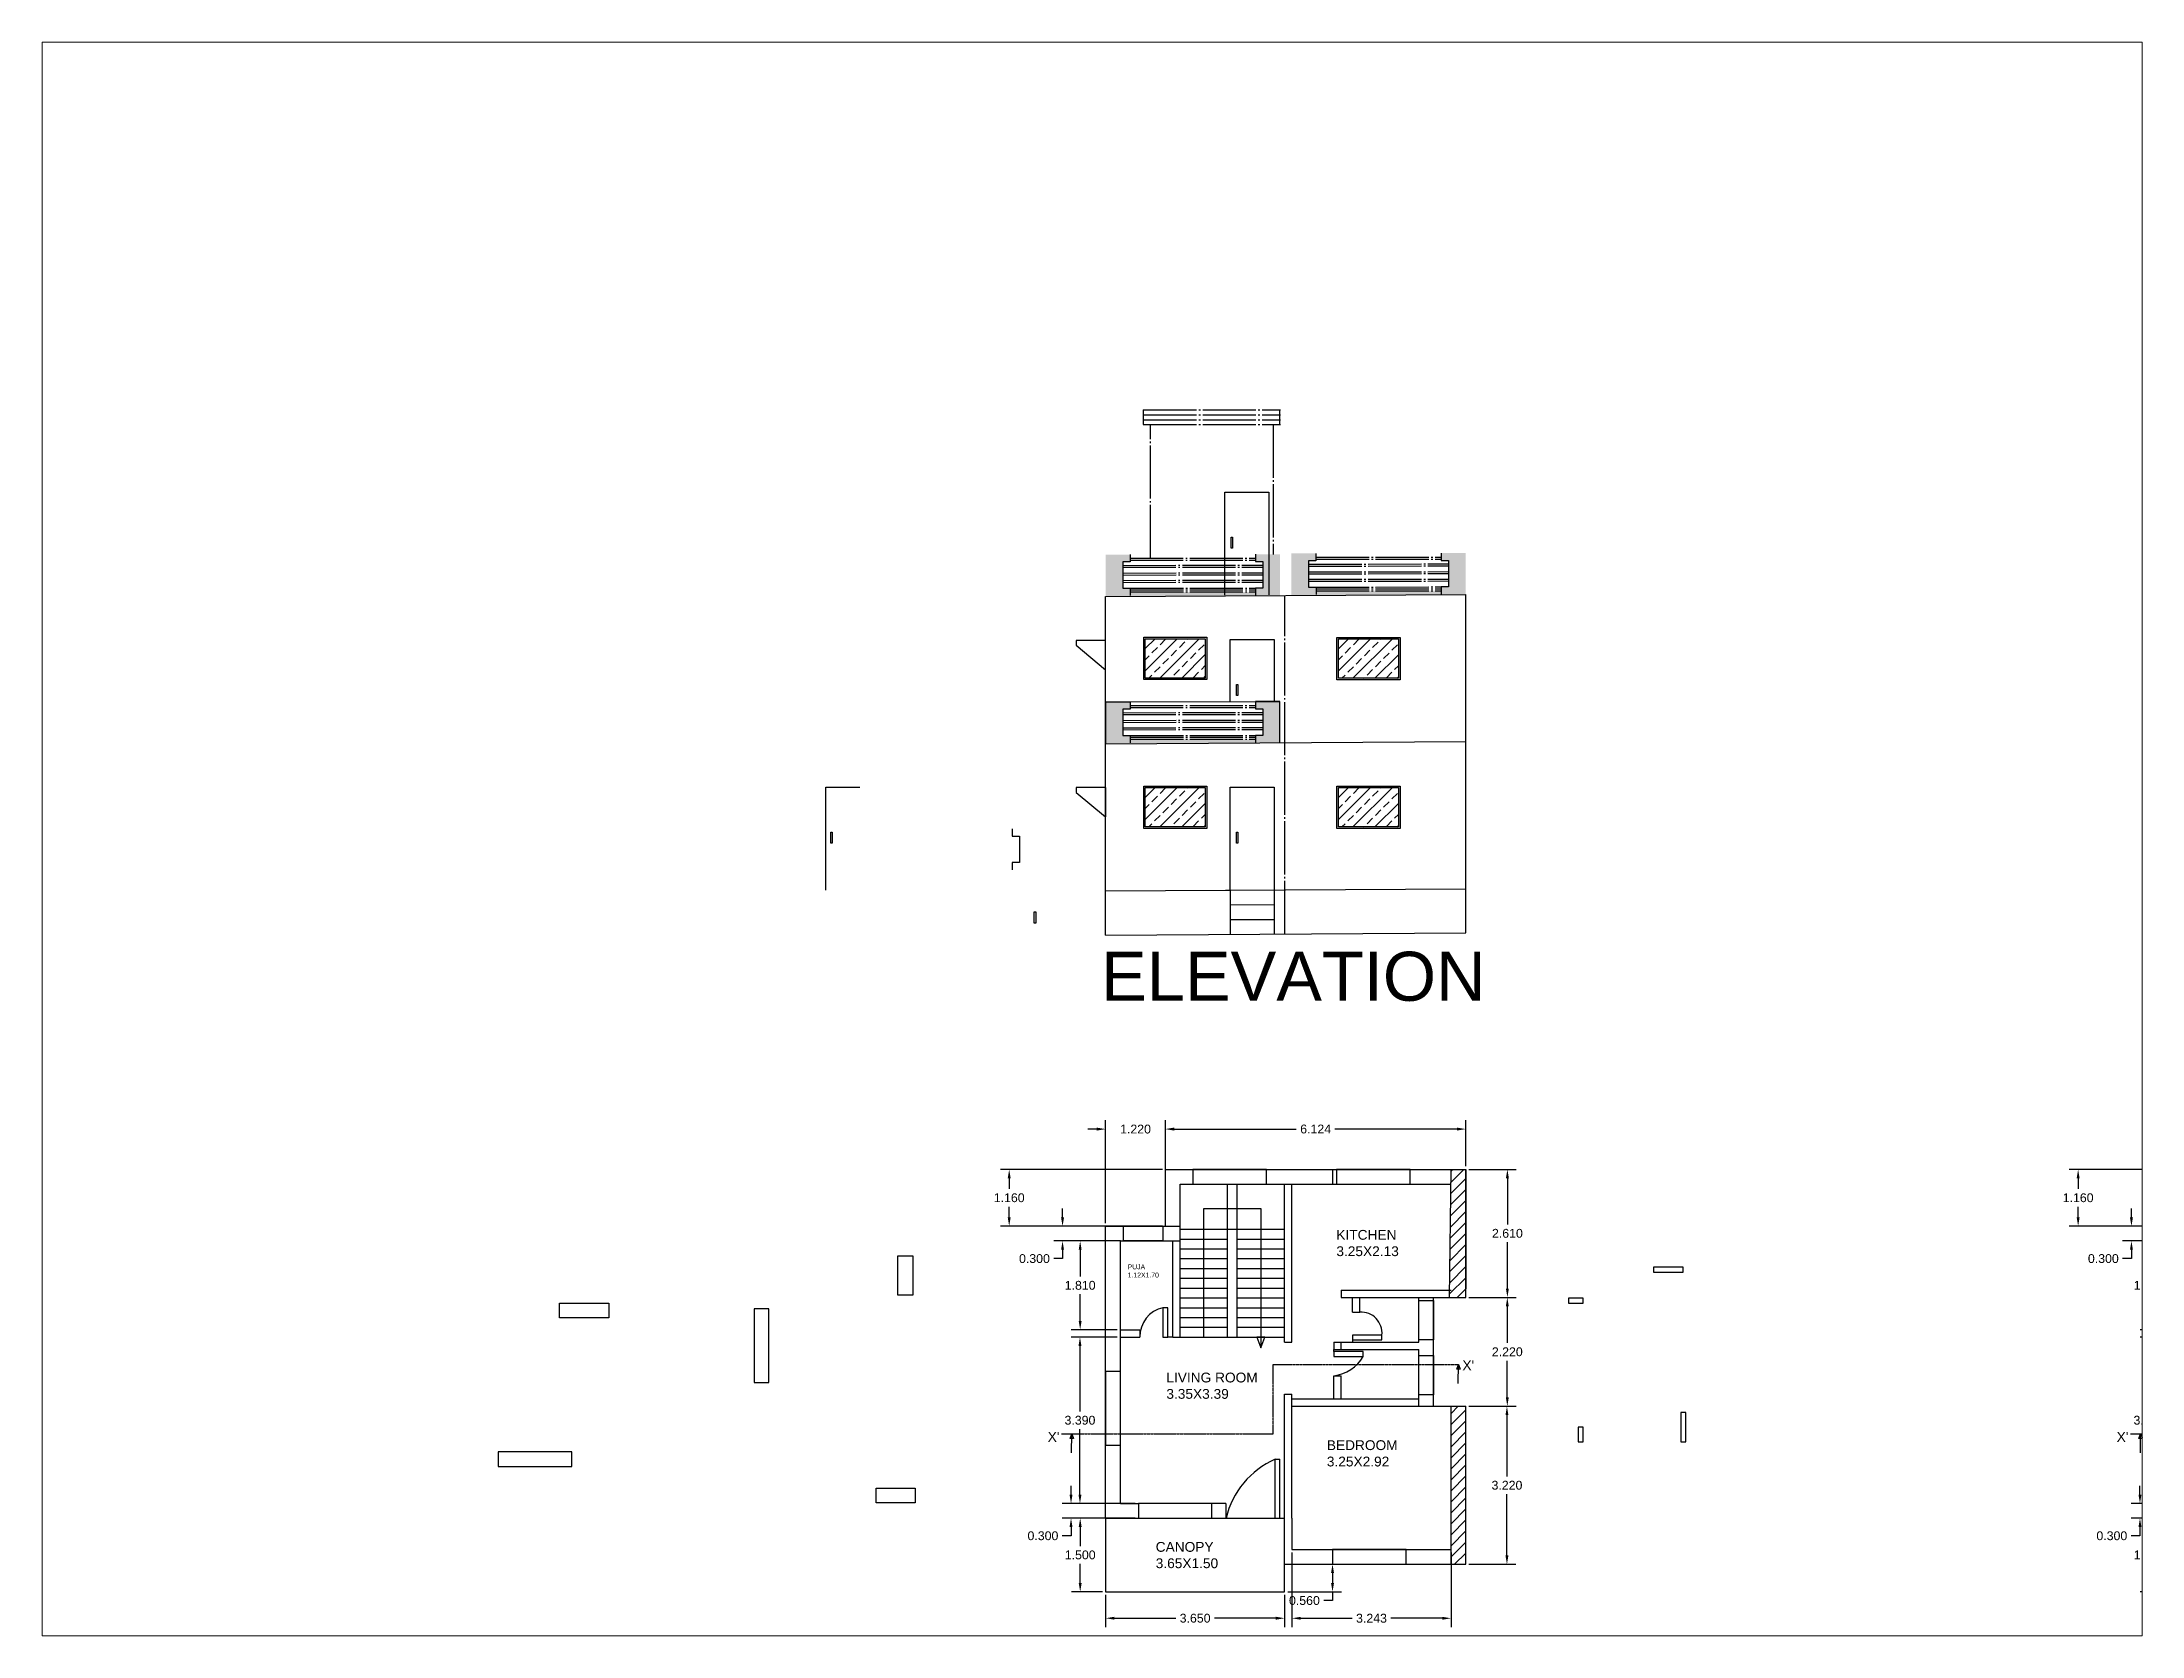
# Paper-space layout 'Layout2' of a CAD drawing. Header units: metres. Extents: x 26 to 231, y 20 to 176.
# The model-space entities are those that its viewports show. They can reach past a viewport. Long polylines and large blocks are cut down to what shows.
import ezdxf

# ---------------------------------------------------------------- set-up
doc = ezdxf.new("R2010")
doc.units = ezdxf.units.M
doc.linetypes.add('JIS_08_25', pattern=[28, 25, -1.125, 0.75, -1.125])
doc.styles.get("Standard").update_dxf_attribs({"font": 'arial.ttf'})
doc.dimstyles.get("Standard").update_dxf_attribs({"dimtxt": 0.18, "dimasz": 0.18, "dimexe": 0.18, "dimexo": 0.0625, "dimgap": 0.09, "dimtad": 0, "dimtih": 1, "dimtoh": 1, "dimdec": 3, "dimzin": 0, "dimdsep": 46, "dimtxsty": 'Standard', "dimcen": 0.09, "dimadec": 0, "dimazin": 0, "dimtfac": 1, "dimtdec": 3, "dimtofl": 0, "dimtmove": 0, "dimatfit": 3, "dimfxl": 1, "dimtolj": 1, "dimtzin": 0, "dimarcsym": 0})

psp = doc.layouts.new('Layout2')

msp = doc.modelspace()

# ---------------------------------------------------------------- texts
at = {"color": 7, "linetype": 'JIS_08_25', "true_color": 0xffffff, "attachment_point": 1}
for s, width, insert, char_height in [('ELEVATION', 4.812715, (2494.185, 797.5263), 1), ("X'", 0.201951, (2501.5529, 789.1954), 0.2), ("X'", 0.201951, (2493.0967, 787.7362), 0.2), ("X'", 0.201951, (2514.8933, 787.7362), 0.2)]:
    msp.add_mtext_dynamic_manual_height_columns(s, width=width, gutter_width=12.5, heights=[0], dxfattribs=dict(at, insert=insert, char_height=char_height))
at = {"color": 41, "true_color": 0xf4ee51, "attachment_point": 1}
for s, width, heights, insert, char_height in [('KITCHEN 3.25X2.13', 1.778809, [0.5411], (2498.982, 791.8557), 0.2), ('PUJA 1.12X1.70', 0.799651, [0], (2494.7267, 791.1531), 0.1), ('LIVING ROOM 3.35X3.39', 2.081736, [0], (2495.5154, 788.9475), 0.2), ('BEDROOM 3.25X2.92', 1.778809, [0], (2498.7879, 787.5688), 0.2), ('CANOPY\\P3.65X1.50', 1.778809, [0], (2495.2987, 785.4952), 0.2)]:
    msp.add_mtext_dynamic_manual_height_columns(s, width=width, gutter_width=12.5, heights=heights, dxfattribs=dict(at, insert=insert, char_height=char_height))

# ---------------------------------------------------------------- blocks, each defined once
blk = doc.blocks.new('*D1')
at = {"color": 0, "lineweight": -2, "transparency": 16777216}
for p, q in [((2494.277, 784.418), (2494.277, 783.761)), ((2497.927, 784.418), (2497.927, 783.761)), ((2494.457, 783.941), (2495.709, 783.941)), ((2497.747, 783.941), (2496.496, 783.941))]:
    blk.add_line(p, q, dxfattribs=at)
at = {"color": 0, "transparency": 16777216}
for points in [[(2494.457, 783.971), (2494.457, 783.911), (2494.277, 783.941)], [(2497.747, 783.971), (2497.747, 783.911), (2497.927, 783.941)]]:
    blk.add_solid(points, dxfattribs=at)
at = {"layer": 'Defpoints', "color": 0, "transparency": 16777216}
for p in [(2494.277, 784.481), (2497.927, 784.481), (2497.927, 783.941)]:
    blk.add_point(p, dxfattribs=at)
at = {"color": 0, "transparency": 16777216, "insert": (2496.102, 783.941), "char_height": 0.18, "attachment_point": 5}
blk.add_mtext('\\A1;3.650', dxfattribs=at)
blk = doc.blocks.new('*D2')
at = {"color": 0, "lineweight": -2, "transparency": 16777216}
for p, q in [((2494.215, 785.981), (2493.579, 785.981)), ((2493.759, 785.801), (2493.759, 785.413)), ((2493.759, 784.661), (2493.759, 785.049)), ((2494.215, 784.481), (2493.579, 784.481))]:
    blk.add_line(p, q, dxfattribs=at)
at = {"color": 0, "transparency": 16777216}
for points in [[(2493.729, 785.801), (2493.789, 785.801), (2493.759, 785.981)], [(2493.729, 784.661), (2493.789, 784.661), (2493.759, 784.481)]]:
    blk.add_solid(points, dxfattribs=at)
at = {"layer": 'Defpoints', "color": 0, "transparency": 16777216}
for p in [(2494.277, 785.981), (2493.759, 784.481), (2494.277, 784.481)]:
    blk.add_point(p, dxfattribs=at)
at = {"color": 0, "transparency": 16777216, "insert": (2493.759, 785.231), "char_height": 0.18, "attachment_point": 5}
blk.add_mtext('\\A1;1.500', dxfattribs=at)
blk = doc.blocks.new('*D3')
at = {"color": 0, "lineweight": -2, "transparency": 16777216}
for p, q in [((2494.515, 789.671), (2493.574, 789.671)), ((2493.754, 789.491), (2493.754, 788.158)), ((2493.754, 786.461), (2493.754, 787.794)), ((2494.515, 786.281), (2493.574, 786.281))]:
    blk.add_line(p, q, dxfattribs=at)
at = {"color": 0, "transparency": 16777216}
for points in [[(2493.724, 789.491), (2493.784, 789.491), (2493.754, 789.671)], [(2493.724, 786.461), (2493.784, 786.461), (2493.754, 786.281)]]:
    blk.add_solid(points, dxfattribs=at)
at = {"layer": 'Defpoints', "color": 0, "transparency": 16777216}
for p in [(2493.754, 789.671), (2494.577, 789.671), (2494.577, 786.281)]:
    blk.add_point(p, dxfattribs=at)
at = {"color": 0, "transparency": 16777216, "insert": (2493.754, 787.976), "char_height": 0.18, "attachment_point": 5}
blk.add_mtext('\\A1;3.390', dxfattribs=at)
blk = doc.blocks.new('*D4')
at = {"color": 0, "lineweight": -2, "transparency": 16777216}
for p, q in [((2493.572, 786.461), (2493.572, 786.641)), ((2494.883, 786.281), (2493.392, 786.281)), ((2494.883, 785.981), (2493.392, 785.981)), ((2493.572, 785.801), (2493.572, 785.621)), ((2493.572, 785.621), (2493.392, 785.621))]:
    blk.add_line(p, q, dxfattribs=at)
at = {"color": 0, "transparency": 16777216}
for points in [[(2493.542, 786.461), (2493.602, 786.461), (2493.572, 786.281)], [(2493.542, 785.801), (2493.602, 785.801), (2493.572, 785.981)]]:
    blk.add_solid(points, dxfattribs=at)
at = {"layer": 'Defpoints', "color": 0, "transparency": 16777216}
for p in [(2494.945, 786.281), (2493.572, 785.981), (2494.945, 785.981)]:
    blk.add_point(p, dxfattribs=at)
at = {"color": 0, "transparency": 16777216, "insert": (2492.999, 785.621), "char_height": 0.18, "attachment_point": 5}
blk.add_mtext('\\A1;0.300', dxfattribs=at)
blk = doc.blocks.new('*D5')
at = {"color": 0, "lineweight": -2, "transparency": 16777216}
for p, q in [((2493.399, 792.111), (2493.399, 792.291)), ((2494.579, 791.931), (2493.219, 791.931)), ((2494.579, 791.631), (2493.219, 791.631)), ((2493.399, 791.451), (2493.399, 791.271)), ((2493.399, 791.271), (2493.219, 791.271))]:
    blk.add_line(p, q, dxfattribs=at)
at = {"color": 0, "transparency": 16777216}
for points in [[(2493.369, 792.111), (2493.429, 792.111), (2493.399, 791.931)], [(2493.369, 791.451), (2493.429, 791.451), (2493.399, 791.631)]]:
    blk.add_solid(points, dxfattribs=at)
at = {"layer": 'Defpoints', "color": 0, "transparency": 16777216}
for p in [(2494.642, 791.931), (2493.399, 791.631), (2494.642, 791.631)]:
    blk.add_point(p, dxfattribs=at)
at = {"color": 0, "transparency": 16777216, "insert": (2492.826, 791.271), "char_height": 0.18, "attachment_point": 5}
blk.add_mtext('\\A1;0.300', dxfattribs=at)
blk = doc.blocks.new('*D6')
at = {"color": 0, "lineweight": -2, "transparency": 16777216}
for p, q in [((2494.515, 791.631), (2493.578, 791.631)), ((2493.758, 791.451), (2493.758, 790.908)), ((2493.758, 790.001), (2493.758, 790.544)), ((2494.515, 789.821), (2493.578, 789.821))]:
    blk.add_line(p, q, dxfattribs=at)
at = {"color": 0, "transparency": 16777216}
for points in [[(2493.728, 791.451), (2493.788, 791.451), (2493.758, 791.631)], [(2493.728, 790.001), (2493.788, 790.001), (2493.758, 789.821)]]:
    blk.add_solid(points, dxfattribs=at)
at = {"layer": 'Defpoints', "color": 0, "transparency": 16777216}
for p in [(2493.758, 791.631), (2494.577, 791.631), (2494.577, 789.821)]:
    blk.add_point(p, dxfattribs=at)
at = {"color": 0, "transparency": 16777216, "insert": (2493.758, 790.726), "char_height": 0.18, "attachment_point": 5}
blk.add_mtext('\\A1;1.810', dxfattribs=at)
blk = doc.blocks.new('*D7')
at = {"color": 0, "lineweight": -2, "transparency": 16777216}
for p, q in [((2494.097, 793.911), (2493.917, 793.911)), ((2494.277, 791.993), (2494.277, 794.091)), ((2495.497, 791.993), (2495.497, 794.091)), ((2495.677, 793.911), (2495.857, 793.911))]:
    blk.add_line(p, q, dxfattribs=at)
at = {"color": 0, "transparency": 16777216}
for points in [[(2494.097, 793.941), (2494.097, 793.881), (2494.277, 793.911)], [(2495.677, 793.941), (2495.677, 793.881), (2495.497, 793.911)]]:
    blk.add_solid(points, dxfattribs=at)
at = {"layer": 'Defpoints', "color": 0, "transparency": 16777216}
for p in [(2495.497, 793.911), (2494.277, 791.931), (2495.497, 791.931)]:
    blk.add_point(p, dxfattribs=at)
at = {"color": 0, "transparency": 16777216, "insert": (2494.887, 793.911), "char_height": 0.18, "attachment_point": 5}
blk.add_mtext('\\A1;1.220', dxfattribs=at)
blk = doc.blocks.new('*D8')
at = {"color": 0, "lineweight": -2, "transparency": 16777216}
for p, q in [((2495.435, 793.091), (2492.131, 793.091)), ((2492.311, 792.911), (2492.311, 792.693)), ((2492.311, 792.111), (2492.311, 792.329)), ((2495.435, 791.931), (2492.131, 791.931))]:
    blk.add_line(p, q, dxfattribs=at)
at = {"color": 0, "transparency": 16777216}
for points in [[(2492.281, 792.911), (2492.341, 792.911), (2492.311, 793.091)], [(2492.281, 792.111), (2492.341, 792.111), (2492.311, 791.931)]]:
    blk.add_solid(points, dxfattribs=at)
at = {"layer": 'Defpoints', "color": 0, "transparency": 16777216}
for p in [(2495.497, 793.091), (2492.311, 791.931), (2495.497, 791.931)]:
    blk.add_point(p, dxfattribs=at)
at = {"color": 0, "transparency": 16777216, "insert": (2492.311, 792.511), "char_height": 0.18, "attachment_point": 5}
blk.add_mtext('\\A1;1.160', dxfattribs=at)
blk = doc.blocks.new('*D9')
at = {"color": 0, "lineweight": -2, "transparency": 16777216}
for p, q in [((2495.497, 793.153), (2495.497, 794.092)), ((2495.677, 793.912), (2498.166, 793.912)), ((2501.442, 793.912), (2498.953, 793.912)), ((2501.622, 793.153), (2501.622, 794.092))]:
    blk.add_line(p, q, dxfattribs=at)
at = {"color": 0, "transparency": 16777216}
for points in [[(2495.677, 793.942), (2495.677, 793.882), (2495.497, 793.912)], [(2501.442, 793.942), (2501.442, 793.882), (2501.622, 793.912)]]:
    blk.add_solid(points, dxfattribs=at)
at = {"layer": 'Defpoints', "color": 0, "transparency": 16777216}
for p in [(2501.622, 793.912), (2495.497, 793.091), (2501.622, 793.091)]:
    blk.add_point(p, dxfattribs=at)
at = {"color": 0, "transparency": 16777216, "insert": (2498.56, 793.912), "char_height": 0.18, "attachment_point": 5}
blk.add_mtext('\\A1;6.124', dxfattribs=at)
blk = doc.blocks.new('*D10')
at = {"color": 0, "lineweight": -2, "transparency": 16777216}
for p, q in [((2501.684, 793.091), (2502.65, 793.091)), ((2502.47, 792.911), (2502.47, 791.968)), ((2502.47, 790.661), (2502.47, 791.604)), ((2501.684, 790.481), (2502.65, 790.481))]:
    blk.add_line(p, q, dxfattribs=at)
at = {"color": 0, "transparency": 16777216}
for points in [[(2502.44, 792.911), (2502.5, 792.911), (2502.47, 793.091)], [(2502.44, 790.661), (2502.5, 790.661), (2502.47, 790.481)]]:
    blk.add_solid(points, dxfattribs=at)
at = {"layer": 'Defpoints', "color": 0, "transparency": 16777216}
for p in [(2501.622, 793.091), (2501.622, 790.481), (2502.47, 790.481)]:
    blk.add_point(p, dxfattribs=at)
at = {"color": 0, "transparency": 16777216, "insert": (2502.47, 791.786), "char_height": 0.18, "attachment_point": 5}
blk.add_mtext('\\A1;2.610', dxfattribs=at)
blk = doc.blocks.new('*D11')
at = {"color": 0, "lineweight": -2, "transparency": 16777216}
for p, q in [((2501.684, 790.481), (2502.648, 790.481)), ((2502.468, 790.301), (2502.468, 789.553)), ((2502.468, 788.441), (2502.468, 789.189)), ((2501.684, 788.261), (2502.648, 788.261))]:
    blk.add_line(p, q, dxfattribs=at)
at = {"color": 0, "transparency": 16777216}
for points in [[(2502.438, 790.301), (2502.498, 790.301), (2502.468, 790.481)], [(2502.438, 788.441), (2502.498, 788.441), (2502.468, 788.261)]]:
    blk.add_solid(points, dxfattribs=at)
at = {"layer": 'Defpoints', "color": 0, "transparency": 16777216}
for p in [(2501.622, 790.481), (2501.622, 788.261), (2502.468, 788.261)]:
    blk.add_point(p, dxfattribs=at)
at = {"color": 0, "transparency": 16777216, "insert": (2502.468, 789.371), "char_height": 0.18, "attachment_point": 5}
blk.add_mtext('\\A1;2.220', dxfattribs=at)
blk = doc.blocks.new('*D12')
at = {"color": 0, "lineweight": -2, "transparency": 16777216}
for p, q in [((2501.684, 788.261), (2502.641, 788.261)), ((2502.461, 788.081), (2502.461, 786.833)), ((2502.461, 785.221), (2502.461, 786.469)), ((2501.684, 785.041), (2502.641, 785.041))]:
    blk.add_line(p, q, dxfattribs=at)
at = {"color": 0, "transparency": 16777216}
for points in [[(2502.431, 788.081), (2502.491, 788.081), (2502.461, 788.261)], [(2502.431, 785.221), (2502.491, 785.221), (2502.461, 785.041)]]:
    blk.add_solid(points, dxfattribs=at)
at = {"layer": 'Defpoints', "color": 0, "transparency": 16777216}
for p in [(2501.622, 788.261), (2501.622, 785.041), (2502.461, 785.041)]:
    blk.add_point(p, dxfattribs=at)
at = {"color": 0, "transparency": 16777216, "insert": (2502.461, 786.651), "char_height": 0.18, "attachment_point": 5}
blk.add_mtext('\\A1;3.220', dxfattribs=at)
blk = doc.blocks.new('*D13')
at = {"color": 0, "lineweight": -2, "transparency": 16777216}
for p, q in [((2498.077, 785.278), (2498.077, 783.76)), ((2501.32, 785.278), (2501.32, 783.76)), ((2498.257, 783.94), (2499.305, 783.94)), ((2501.14, 783.94), (2500.092, 783.94))]:
    blk.add_line(p, q, dxfattribs=at)
at = {"color": 0, "transparency": 16777216}
for points in [[(2498.257, 783.97), (2498.257, 783.91), (2498.077, 783.94)], [(2501.14, 783.97), (2501.14, 783.91), (2501.32, 783.94)]]:
    blk.add_solid(points, dxfattribs=at)
at = {"layer": 'Defpoints', "color": 0, "transparency": 16777216}
for p in [(2498.077, 785.341), (2501.32, 785.341), (2498.077, 783.94)]:
    blk.add_point(p, dxfattribs=at)
at = {"color": 0, "transparency": 16777216, "insert": (2499.699, 783.94), "char_height": 0.18, "attachment_point": 5}
blk.add_mtext('\\A1;3.243', dxfattribs=at)
blk = doc.blocks.new('*D14')
at = {"color": 0, "lineweight": -2, "transparency": 16777216}
for p, q in [((2497.99, 785.041), (2499.084, 785.041)), ((2498.904, 784.861), (2498.904, 784.661)), ((2497.99, 784.481), (2499.084, 784.481)), ((2498.904, 784.301), (2498.724, 784.301)), ((2498.904, 784.481), (2498.904, 784.301))]:
    blk.add_line(p, q, dxfattribs=at)
at = {"color": 0, "transparency": 16777216}
for points in [[(2498.874, 784.861), (2498.934, 784.861), (2498.904, 785.041)], [(2498.874, 784.661), (2498.934, 784.661), (2498.904, 784.481)]]:
    blk.add_solid(points, dxfattribs=at)
at = {"layer": 'Defpoints', "color": 0, "transparency": 16777216}
for p in [(2497.927, 785.041), (2497.927, 784.481), (2498.904, 784.481)]:
    blk.add_point(p, dxfattribs=at)
at = {"color": 0, "transparency": 16777216, "insert": (2498.331, 784.301), "char_height": 0.18, "attachment_point": 5}
blk.add_mtext('\\A1;0.560', dxfattribs=at)
blk = doc.blocks.new('*D18')
at = {"color": 0, "lineweight": -2, "transparency": 16777216}
for p, q in [((2516.011, 785.981), (2515.376, 785.981)), ((2515.556, 785.801), (2515.556, 785.413)), ((2515.556, 784.661), (2515.556, 785.049)), ((2516.011, 784.481), (2515.376, 784.481))]:
    blk.add_line(p, q, dxfattribs=at)
at = {"color": 0, "transparency": 16777216}
for points in [[(2515.526, 785.801), (2515.586, 785.801), (2515.556, 785.981)], [(2515.526, 784.661), (2515.586, 784.661), (2515.556, 784.481)]]:
    blk.add_solid(points, dxfattribs=at)
at = {"layer": 'Defpoints', "color": 0, "transparency": 16777216}
for p in [(2516.074, 785.981), (2515.556, 784.481), (2516.074, 784.481)]:
    blk.add_point(p, dxfattribs=at)
at = {"color": 0, "transparency": 16777216, "insert": (2515.556, 785.231), "char_height": 0.18, "attachment_point": 5}
blk.add_mtext('\\A1;1.500', dxfattribs=at)
blk = doc.blocks.new('*D19')
at = {"color": 0, "lineweight": -2, "transparency": 16777216}
for p, q in [((2516.311, 789.671), (2515.371, 789.671)), ((2515.551, 789.491), (2515.551, 788.158)), ((2515.551, 786.461), (2515.551, 787.794)), ((2516.311, 786.281), (2515.371, 786.281))]:
    blk.add_line(p, q, dxfattribs=at)
at = {"color": 0, "transparency": 16777216}
for points in [[(2515.521, 789.491), (2515.581, 789.491), (2515.551, 789.671)], [(2515.521, 786.461), (2515.581, 786.461), (2515.551, 786.281)]]:
    blk.add_solid(points, dxfattribs=at)
at = {"layer": 'Defpoints', "color": 0, "transparency": 16777216}
for p in [(2515.551, 789.671), (2516.374, 789.671), (2516.374, 786.281)]:
    blk.add_point(p, dxfattribs=at)
at = {"color": 0, "transparency": 16777216, "insert": (2515.551, 787.976), "char_height": 0.18, "attachment_point": 5}
blk.add_mtext('\\A1;3.390', dxfattribs=at)
blk = doc.blocks.new('*D20')
at = {"color": 0, "lineweight": -2, "transparency": 16777216}
for p, q in [((2515.369, 786.461), (2515.369, 786.641)), ((2516.679, 786.281), (2515.189, 786.281)), ((2516.679, 785.981), (2515.189, 785.981)), ((2515.369, 785.801), (2515.369, 785.621)), ((2515.369, 785.621), (2515.189, 785.621))]:
    blk.add_line(p, q, dxfattribs=at)
at = {"color": 0, "transparency": 16777216}
for points in [[(2515.339, 786.461), (2515.399, 786.461), (2515.369, 786.281)], [(2515.339, 785.801), (2515.399, 785.801), (2515.369, 785.981)]]:
    blk.add_solid(points, dxfattribs=at)
at = {"layer": 'Defpoints', "color": 0, "transparency": 16777216}
for p in [(2516.742, 786.281), (2515.369, 785.981), (2516.742, 785.981)]:
    blk.add_point(p, dxfattribs=at)
at = {"color": 0, "transparency": 16777216, "insert": (2514.795, 785.621), "char_height": 0.18, "attachment_point": 5}
blk.add_mtext('\\A1;0.300', dxfattribs=at)
blk = doc.blocks.new('*D21')
at = {"color": 0, "lineweight": -2, "transparency": 16777216}
for p, q in [((2515.195, 792.111), (2515.195, 792.291)), ((2516.376, 791.931), (2515.015, 791.931)), ((2516.376, 791.631), (2515.015, 791.631)), ((2515.195, 791.451), (2515.195, 791.271)), ((2515.195, 791.271), (2515.015, 791.271))]:
    blk.add_line(p, q, dxfattribs=at)
at = {"color": 0, "transparency": 16777216}
for points in [[(2515.165, 792.111), (2515.225, 792.111), (2515.195, 791.931)], [(2515.165, 791.451), (2515.225, 791.451), (2515.195, 791.631)]]:
    blk.add_solid(points, dxfattribs=at)
at = {"layer": 'Defpoints', "color": 0, "transparency": 16777216}
for p in [(2516.438, 791.931), (2515.195, 791.631), (2516.438, 791.631)]:
    blk.add_point(p, dxfattribs=at)
at = {"color": 0, "transparency": 16777216, "insert": (2514.622, 791.271), "char_height": 0.18, "attachment_point": 5}
blk.add_mtext('\\A1;0.300', dxfattribs=at)
blk = doc.blocks.new('*D22')
at = {"color": 0, "lineweight": -2, "transparency": 16777216}
for p, q in [((2516.311, 791.631), (2515.375, 791.631)), ((2515.555, 791.451), (2515.555, 790.908)), ((2515.555, 790.001), (2515.555, 790.544)), ((2516.311, 789.821), (2515.375, 789.821))]:
    blk.add_line(p, q, dxfattribs=at)
at = {"color": 0, "transparency": 16777216}
for points in [[(2515.525, 791.451), (2515.585, 791.451), (2515.555, 791.631)], [(2515.525, 790.001), (2515.585, 790.001), (2515.555, 789.821)]]:
    blk.add_solid(points, dxfattribs=at)
at = {"layer": 'Defpoints', "color": 0, "transparency": 16777216}
for p in [(2515.555, 791.631), (2516.374, 791.631), (2516.374, 789.821)]:
    blk.add_point(p, dxfattribs=at)
at = {"color": 0, "transparency": 16777216, "insert": (2515.555, 790.726), "char_height": 0.18, "attachment_point": 5}
blk.add_mtext('\\A1;1.810', dxfattribs=at)
blk = doc.blocks.new('*D24')
at = {"color": 0, "lineweight": -2, "transparency": 16777216}
for p, q in [((2517.231, 793.091), (2513.928, 793.091)), ((2514.108, 792.911), (2514.108, 792.693)), ((2514.108, 792.111), (2514.108, 792.329)), ((2517.231, 791.931), (2513.928, 791.931))]:
    blk.add_line(p, q, dxfattribs=at)
at = {"color": 0, "transparency": 16777216}
for points in [[(2514.078, 792.911), (2514.138, 792.911), (2514.108, 793.091)], [(2514.078, 792.111), (2514.138, 792.111), (2514.108, 791.931)]]:
    blk.add_solid(points, dxfattribs=at)
at = {"layer": 'Defpoints', "color": 0, "transparency": 16777216}
for p in [(2517.294, 793.091), (2514.108, 791.931), (2517.294, 791.931)]:
    blk.add_point(p, dxfattribs=at)
at = {"color": 0, "transparency": 16777216, "insert": (2514.108, 792.511), "char_height": 0.18, "attachment_point": 5}
blk.add_mtext('\\A1;1.160', dxfattribs=at)
blk = doc.blocks.new('*D31')
at = {"color": 0, "lineweight": -2, "transparency": 16777216}
for p, q in [((2516.3, 808.752), (2516.3, 808.932)), ((2516.56, 808.572), (2516.12, 808.572)), ((2516.56, 808.272), (2516.12, 808.272)), ((2516.3, 808.092), (2516.3, 807.912)), ((2516.3, 807.912), (2516.12, 807.912))]:
    blk.add_line(p, q, dxfattribs=at)
at = {"color": 0, "transparency": 16777216}
for points in [[(2516.27, 808.752), (2516.33, 808.752), (2516.3, 808.572)], [(2516.27, 808.092), (2516.33, 808.092), (2516.3, 808.272)]]:
    blk.add_solid(points, dxfattribs=at)
at = {"layer": 'Defpoints', "color": 0, "transparency": 16777216}
for p in [(2516.623, 808.572), (2516.3, 808.272), (2516.623, 808.272)]:
    blk.add_point(p, dxfattribs=at)
at = {"color": 0, "transparency": 16777216, "insert": (2515.727, 807.912), "char_height": 0.18, "attachment_point": 5}
blk.add_mtext('\\A1;0.300', dxfattribs=at)

# ---------------------------------------------------------------- dimensions: what is measured, and where the dimension line sits
for base, p1, p2, picture, middle in [((2516.3004, 808.2721), (2516.6228, 808.5721), (2516.6228, 808.2721), '*D31', (2515.727, 807.9121)), ((2498.9041, 784.4809), (2497.9274, 785.0409), (2497.9274, 784.4809), '*D14', (2498.3307, 784.3009))]:
    dim = msp.add_linear_dim(base=base, p1=p1, p2=p2, angle=90, dimstyle='Standard')
    dim.commit()
    dim.dimension.update_dxf_attribs({"geometry": picture, "text_midpoint": middle})
at = {"color": 152, "true_color": 0x2776bb}
for base, p1, p2, picture, middle in [((2495.4974, 793.911), (2494.2774, 791.9309), (2495.4974, 791.9309), '*D7', (2494.8874, 793.911)), ((2501.6217, 793.9122), (2495.4974, 793.0909), (2501.6217, 793.0909), '*D9', (2498.5595, 793.9122)), ((2498.0774, 783.9403), (2501.32, 785.3409), (2498.0774, 785.3409), '*D13', (2499.6987, 783.9403)), ((2497.9274, 783.9409), (2494.2774, 784.4809), (2497.9274, 784.4809), '*D1', (2496.1024, 783.9409))]:
    dim = msp.add_linear_dim(base=base, p1=p1, p2=p2, dimstyle='Standard', dxfattribs=at)
    dim.commit()
    dim.dimension.update_dxf_attribs({"geometry": picture, "text_midpoint": middle})
at = {"color": 240, "true_color": 0xed1f24}
for base, p1, p2, picture, middle in [((2492.3114, 791.9309), (2495.4974, 793.0909), (2495.4974, 791.9309), '*D8', (2492.3114, 792.5109)), ((2502.4704, 790.4809), (2501.6217, 793.0909), (2501.6217, 790.4809), '*D10', (2502.4704, 791.7859)), ((2514.108, 791.9309), (2517.294, 793.0909), (2517.294, 791.9309), '*D24', (2514.108, 792.5109)), ((2493.3989, 791.6309), (2494.6416, 791.9309), (2494.6416, 791.6309), '*D5', (2492.8255, 791.2709)), ((2515.1955, 791.6309), (2516.4381, 791.9309), (2516.4381, 791.6309), '*D21', (2514.6221, 791.2709)), ((2493.7584, 791.6309), (2494.5774, 789.8209), (2494.5774, 791.6309), '*D6', (2493.7584, 790.7259)), ((2515.5549, 791.6309), (2516.374, 789.8209), (2516.374, 791.6309), '*D22', (2515.5549, 790.7259)), ((2502.4675, 788.2609), (2501.6217, 790.4809), (2501.6217, 788.2609), '*D11', (2502.4675, 789.3709)), ((2493.7542, 789.6709), (2494.5774, 786.2809), (2494.5774, 789.6709), '*D3', (2493.7542, 787.9759)), ((2515.5508, 789.6709), (2516.374, 786.2809), (2516.374, 789.6709), '*D19', (2515.5508, 787.9759)), ((2502.4614, 785.0409), (2501.6217, 788.2609), (2501.6217, 785.0409), '*D12', (2502.4614, 786.6509)), ((2493.5723, 785.9809), (2494.9453, 786.2809), (2494.9453, 785.9809), '*D4', (2492.9989, 785.6209)), ((2515.3688, 785.9809), (2516.7419, 786.2809), (2516.7419, 785.9809), '*D20', (2514.7954, 785.6209)), ((2493.7591, 784.4809), (2494.2774, 785.9809), (2494.2774, 784.4809), '*D2', (2493.7591, 785.2309)), ((2515.5556, 784.4809), (2516.074, 785.9809), (2516.074, 784.4809), '*D18', (2515.5556, 785.2309))]:
    dim = msp.add_linear_dim(base=base, p1=p1, p2=p2, angle=90, dimstyle='Standard', dxfattribs=at)
    dim.commit()
    dim.dimension.update_dxf_attribs({"geometry": picture, "text_midpoint": middle})

# ---------------------------------------------------------------- hatches: boundary and pattern name
at = {"linetype": 'JIS_08_25'}
h = msp.add_hatch(color=256, dxfattribs=at)
h.dxf.hatch_style = 1
h.paths.add_polyline_path([(2494.6274, 805.4734), (2494.7774, 805.4734), (2494.7774, 805.6234), (2494.2774, 805.6234), (2494.2774, 804.7701), (2497.333, 804.7879), (2497.333, 804.8622), (2494.7785, 804.8622), (2494.7785, 804.9372), (2494.6285, 804.9372)])
h = msp.add_hatch(color=256, dxfattribs=at)
h.dxf.hatch_style = 1
h.paths.add_polyline_path([(2497.483, 804.9391), (2497.333, 804.9391), (2497.333, 804.7879), (2497.833, 804.7908), (2497.833, 805.6291), (2497.333, 805.6283), (2497.333, 805.4791), (2497.483, 805.4791)])
h = msp.add_hatch(color=256, dxfattribs=at)
h.dxf.hatch_style = 1
h.paths.add_polyline_path([(2498.4161, 805.4966), (2498.5661, 805.4966), (2498.5661, 805.6466), (2498.0661, 805.6466), (2498.0661, 804.7933), (2501.1217, 804.8111), (2501.1217, 804.8853), (2498.5672, 804.8853), (2498.5672, 804.9603), (2498.4172, 804.9603)])
h = msp.add_hatch(color=256, dxfattribs=at)
h.dxf.hatch_style = 1
h.paths.add_polyline_path([(2501.2717, 804.9623), (2501.1217, 804.9623), (2501.1217, 804.8111), (2501.6217, 804.814), (2501.6217, 805.6523), (2501.1217, 805.6515), (2501.1217, 805.5023), (2501.2717, 805.5023)])
h = msp.add_hatch(color=256, dxfattribs=at)
h.dxf.hatch_style = 1
h.paths.add_polyline_path([(2494.6274, 802.4702), (2494.7774, 802.4702), (2494.7774, 802.6202), (2494.2774, 802.6202), (2494.2774, 801.7668), (2497.333, 801.7846), (2497.333, 801.8589), (2494.7785, 801.8589), (2494.7785, 801.9339), (2494.6285, 801.9339)])
h = msp.add_hatch(color=256, dxfattribs=at)
h.dxf.hatch_style = 1
h.paths.add_polyline_path([(2497.483, 801.9358), (2497.333, 801.9358), (2497.333, 801.7846), (2497.833, 801.7876), (2497.833, 802.6258), (2497.333, 802.625), (2497.333, 802.4758), (2497.483, 802.4758)])
h = msp.add_hatch()
h.set_pattern_fill('ANSI31', color=256, scale=0.05)
h.paths.add_polyline_path([(2501.6217, 793.0909), (2501.32, 793.0909), (2501.2917, 790.4809), (2501.6217, 790.4809)])
h = msp.add_hatch()
h.set_pattern_fill('ANSI31', color=256, scale=0.05)
h.paths.add_polyline_path([(2501.6217, 788.2609), (2501.32, 788.2609), (2501.32, 785.0409), (2501.6217, 785.0409)])

# ---------------------------------------------------------------- linework, layer by layer
at = {"color": 7, "linetype": 'JIS_08_25', "true_color": 0xffffff}
for p, q in [((2495.0428, 808.5721), (2497.8428, 808.5721)), ((2495.0428, 808.5721), (2495.0428, 808.2721)), ((2495.0428, 808.4721), (2497.8428, 808.4721)), ((2495.0428, 808.3721), (2497.8428, 808.3721)), ((2495.0428, 808.2721), (2497.8428, 808.2721)), ((2495.1915, 805.5484), (2495.1928, 808.2721)), ((2497.6928, 808.2721), (2497.6917, 805.6231)), ((2494.7774, 805.5484), (2497.333, 805.5484)), ((2494.7774, 805.5084), (2497.333, 805.5084)), ((2497.333, 805.6291), (2497.333, 805.4791)), ((2497.333, 805.4791), (2497.483, 805.4791)), ((2497.483, 805.4791), (2497.483, 804.9391)), ((2498.5661, 805.5716), (2501.1217, 805.5716)), ((2498.5661, 805.5316), (2501.1217, 805.5316)), ((2501.1217, 805.6523), (2501.1217, 805.5023)), ((2501.1217, 805.5023), (2501.2717, 805.5023)), ((2501.2717, 805.5023), (2501.2717, 804.9623)), ((2494.6276, 805.4027), (2497.483, 805.4086)), ((2494.6276, 805.3627), (2497.4831, 805.3686)), ((2494.6276, 805.095), (2497.483, 805.1009)), ((2494.6276, 805.055), (2497.4831, 805.0609)), ((2494.6279, 805.2453), (2497.4833, 805.2512)), ((2494.628, 805.2053), (2497.4834, 805.2112)), ((2498.4162, 805.4259), (2501.2717, 805.4318)), ((2498.4162, 805.1182), (2501.2717, 805.1241)), ((2498.4163, 805.3859), (2501.2717, 805.3918)), ((2498.4163, 805.0782), (2501.2717, 805.0841)), ((2498.4165, 805.2685), (2501.272, 805.2744)), ((2498.4166, 805.2285), (2501.2721, 805.2344)), ((2494.7785, 804.9372), (2497.333, 804.9391)), ((2494.7785, 804.9022), (2497.3341, 804.9022)), ((2494.7785, 804.8622), (2497.3341, 804.8622)), ((2497.483, 804.9391), (2497.333, 804.9391)), ((2497.333, 804.9391), (2497.333, 804.7891)), ((2497.933, 797.8882), (2497.933, 804.7876)), ((2498.5672, 804.9603), (2501.1217, 804.9623)), ((2498.5672, 804.9253), (2501.1228, 804.9253)), ((2498.5672, 804.8853), (2501.1228, 804.8853)), ((2501.2717, 804.9623), (2501.1217, 804.9623)), ((2501.1217, 804.9623), (2501.1217, 804.8123)), ((2494.7774, 802.5452), (2497.333, 802.5452)), ((2494.7774, 802.5052), (2497.333, 802.5052)), ((2497.833, 802.6258), (2497.333, 802.6258)), ((2497.333, 802.6258), (2497.333, 802.4758)), ((2497.333, 802.4758), (2497.483, 802.4758)), ((2497.483, 802.4758), (2497.483, 801.9358)), ((2494.6276, 802.3994), (2497.483, 802.4053)), ((2494.6276, 802.3594), (2497.4831, 802.3653)), ((2494.6276, 802.0917), (2497.483, 802.0976)), ((2494.6276, 802.0517), (2497.4831, 802.0576)), ((2494.6279, 802.242), (2497.4833, 802.2479)), ((2494.628, 802.202), (2497.4834, 802.2079)), ((2494.7785, 801.9339), (2497.333, 801.9358)), ((2494.7785, 801.8989), (2497.3341, 801.8989)), ((2494.7785, 801.8589), (2497.3341, 801.8589)), ((2497.483, 801.9358), (2497.333, 801.9358)), ((2497.333, 801.9358), (2497.333, 801.7858)), ((2492.5225, 799.8845), (2492.5228, 799.3482)), ((2501.4369, 789.0159), (2501.4709, 789.1124)), ((2501.5051, 789.0159), (2501.4369, 789.0159)), ((2501.4656, 788.7261), (2501.4709, 789.1124)), ((2501.4709, 789.1124), (2501.5051, 789.0159)), ((2493.5512, 787.6056), (2493.5852, 787.7022)), ((2493.6195, 787.6056), (2493.5512, 787.6056)), ((2493.58, 787.3158), (2493.5852, 787.7022)), ((2493.5852, 787.7022), (2493.6195, 787.6056)), ((2515.3478, 787.6056), (2515.3818, 787.7022)), ((2515.416, 787.6056), (2515.3478, 787.6056)), ((2515.3766, 787.3158), (2515.3818, 787.7022)), ((2515.3818, 787.7022), (2515.416, 787.6056)), ((2496.7274, 786.2819), (2496.7274, 785.9809))]:
    msp.add_line(p, q, dxfattribs=at)
for p, q in [((2497.833, 808.2721), (2497.833, 808.5721)), ((2496.7069, 804.7951), (2496.7069, 806.8951)), ((2496.7069, 806.8951), (2497.6069, 806.8951)), ((2497.6069, 806.8951), (2497.6063, 804.8009)), ((2494.2774, 804.7669), (2501.6217, 804.8085)), ((2494.2774, 797.8668), (2494.2774, 804.7669)), ((2501.6217, 797.9098), (2501.6217, 804.8085)), ((2494.2774, 803.8739), (2493.6774, 803.8739)), ((2493.6774, 803.8739), (2493.6774, 803.7739)), ((2495.0539, 803.9367), (2496.3396, 803.9367)), ((2495.0539, 803.0726), (2495.0539, 803.9367)), ((2495.0839, 803.9067), (2496.3096, 803.9067)), ((2495.0839, 803.1026), (2495.0839, 803.9067)), ((2496.3096, 803.9067), (2496.3096, 803.1026)), ((2496.3396, 803.9367), (2496.3396, 803.0726)), ((2496.8174, 802.6242), (2496.8174, 803.8888)), ((2496.8174, 803.8888), (2497.7174, 803.8888)), ((2497.7174, 803.8888), (2497.7171, 802.6256)), ((2498.9944, 803.9353), (2500.2802, 803.9353)), ((2498.9944, 803.0711), (2498.9944, 803.9353)), ((2499.0244, 803.9053), (2500.2502, 803.9053)), ((2499.0244, 803.1011), (2499.0244, 803.9053)), ((2500.2502, 803.9053), (2500.2502, 803.1011)), ((2500.2802, 803.9353), (2500.2802, 803.0711)), ((2496.3396, 803.0726), (2495.0539, 803.0726)), ((2496.3096, 803.1026), (2495.0839, 803.1026)), ((2500.2802, 803.0711), (2498.9944, 803.0711)), ((2500.2502, 803.1011), (2499.0244, 803.1011)), ((2497.833, 801.7877), (2497.833, 802.6258)), ((2494.2774, 801.7668), (2501.6217, 801.8096)), ((2488.5725, 798.7811), (2488.5725, 800.8811)), ((2488.5725, 800.8811), (2489.2683, 800.8811)), ((2494.2774, 800.8749), (2493.6774, 800.8749)), ((2493.6774, 800.8749), (2493.6774, 800.7749)), ((2495.0539, 800.9049), (2496.3396, 800.9049)), ((2495.0539, 800.0407), (2495.0539, 800.9049)), ((2495.0839, 800.8749), (2496.3096, 800.8749)), ((2495.0839, 800.0707), (2495.0839, 800.8749)), ((2496.3096, 800.8749), (2496.3096, 800.0707)), ((2496.3396, 800.9049), (2496.3396, 800.0407)), ((2496.8174, 798.7811), (2496.8174, 800.8811)), ((2496.8174, 800.8811), (2497.7174, 800.8811)), ((2497.7174, 800.8811), (2497.7168, 798.7869)), ((2498.9944, 800.9049), (2500.2802, 800.9049)), ((2498.9944, 800.0407), (2498.9944, 800.9049)), ((2499.0244, 800.8749), (2500.2502, 800.8749)), ((2499.0244, 800.0707), (2499.0244, 800.8749)), ((2500.2502, 800.8749), (2500.2502, 800.0707)), ((2500.2802, 800.9049), (2500.2802, 800.0407)), ((2496.3396, 800.0407), (2495.0539, 800.0407)), ((2496.3096, 800.0707), (2495.0839, 800.0707)), ((2500.2802, 800.0407), (2498.9944, 800.0407)), ((2500.2502, 800.0707), (2499.0244, 800.0707)), ((2494.2721, 798.7668), (2501.6164, 798.8098)), ((2496.7274, 798.7811), (2496.8174, 798.7811)), ((2496.8169, 798.4817), (2497.7158, 798.4869)), ((2494.2774, 797.8668), (2501.6217, 797.9098)), ((2496.8165, 798.1817), (2497.7147, 798.1869)), ((2495.4974, 793.0909), (2501.6217, 793.0909)), ((2495.4974, 791.9309), (2495.4974, 793.0909)), ((2498.9057, 793.0909), (2498.9057, 792.7909)), ((2501.2917, 790.4809), (2501.32, 793.0909)), ((2501.6217, 790.4809), (2501.6217, 793.0909)), ((2501.6217, 793.0909), (2501.6217, 790.6584)), ((2495.7974, 789.6709), (2495.7974, 792.7909)), ((2495.7974, 792.7909), (2501.32, 792.7909)), ((2496.7624, 789.6709), (2496.7624, 792.7909)), ((2496.9624, 789.6709), (2496.9624, 792.7909)), ((2497.9274, 789.5709), (2497.9274, 792.7909)), ((2498.0774, 789.5709), (2498.0774, 792.7909)), ((2496.2799, 789.6709), (2496.2799, 792.2961)), ((2496.2799, 792.2961), (2497.4449, 792.2961)), ((2497.4449, 792.2961), (2497.4449, 789.4552)), ((2494.2774, 785.9809), (2494.2774, 791.9309)), ((2494.2774, 791.9309), (2495.7974, 791.9309)), ((2494.2774, 791.6309), (2494.2774, 791.9309)), ((2495.7974, 791.8709), (2497.9274, 791.8709)), ((2494.5774, 786.2809), (2494.5774, 791.6309)), ((2494.5774, 791.6309), (2495.7974, 791.6309)), ((2495.6474, 789.6709), (2495.6474, 791.6309)), ((2495.7974, 791.6709), (2496.7624, 791.6709)), ((2495.7974, 791.4709), (2496.7624, 791.4709)), ((2496.9624, 791.6709), (2497.9274, 791.6709)), ((2496.9624, 791.4709), (2497.9274, 791.4709)), ((2495.7974, 791.2709), (2496.7624, 791.2709)), ((2495.7974, 791.0709), (2496.7624, 791.0709)), ((2496.9624, 791.2709), (2497.9274, 791.2709)), ((2496.9624, 791.0709), (2497.9274, 791.0709)), ((2505.4517, 791.0941), (2505.4517, 790.9941)), ((2506.0517, 791.0941), (2505.4517, 791.0941)), ((2505.4517, 790.9941), (2506.0517, 790.9941)), ((2506.0517, 790.9941), (2506.0517, 791.0941)), ((2495.7974, 790.8709), (2496.7624, 790.8709)), ((2495.7974, 790.6709), (2496.7624, 790.6709)), ((2496.9624, 790.8709), (2497.9274, 790.8709)), ((2496.9624, 790.6709), (2497.9274, 790.6709)), ((2499.0774, 790.6309), (2501.32, 790.6309)), ((2499.0774, 790.6309), (2499.0774, 790.4809)), ((2495.5467, 790.2711), (2495.4467, 790.2711)), ((2495.4467, 790.2711), (2495.4467, 789.6711)), ((2495.5467, 789.6711), (2495.5467, 790.2711)), ((2495.7974, 790.4709), (2496.7624, 790.4709)), ((2495.7974, 790.2709), (2496.7624, 790.2709)), ((2495.7974, 790.0709), (2496.7624, 790.0709)), ((2496.9624, 790.4709), (2497.9274, 790.4709)), ((2496.9624, 790.2709), (2497.9274, 790.2709)), ((2496.9624, 790.0709), (2497.9274, 790.0709)), ((2499.0774, 790.4809), (2500.9617, 790.4809)), ((2499.3117, 790.18), (2499.3117, 790.4809)), ((2499.3117, 790.18), (2499.4617, 790.18)), ((2499.4617, 790.18), (2499.4617, 790.4809)), ((2500.6617, 789.5709), (2500.6617, 790.4809)), ((2500.9617, 788.2609), (2500.9617, 790.4809)), ((2500.9617, 790.4809), (2501.6217, 790.4809)), ((2503.7155, 790.4655), (2503.7155, 790.3655)), ((2504.0155, 790.4655), (2503.7155, 790.4655)), ((2503.7155, 790.3655), (2504.0155, 790.3655)), ((2504.0155, 790.3655), (2504.0155, 790.4655)), ((2494.5774, 789.8209), (2494.9743, 789.8209)), ((2494.5774, 789.6709), (2494.9743, 789.6709)), ((2494.9743, 789.8209), (2494.9743, 789.6709)), ((2495.4467, 789.6711), (2495.5467, 789.6711)), ((2495.6474, 789.6709), (2495.5474, 789.6709)), ((2495.6474, 789.6709), (2495.7974, 789.6709)), ((2495.7974, 789.8709), (2496.7624, 789.8709)), ((2495.7974, 789.6709), (2496.7624, 789.6709)), ((2496.7624, 789.6709), (2497.9274, 789.6709)), ((2496.9624, 789.8709), (2497.9274, 789.8709)), ((2497.5227, 789.6716), (2497.3608, 789.6709)), ((2497.3608, 789.6709), (2497.4449, 789.4552)), ((2497.4449, 789.4552), (2497.5227, 789.6716)), ((2499.3116, 789.7142), (2499.3116, 789.6142)), ((2499.9116, 789.7142), (2499.3116, 789.7142)), ((2499.9116, 789.6142), (2499.9116, 789.7142)), ((2497.9274, 789.5709), (2498.0774, 789.5709)), ((2498.9317, 789.5709), (2500.6617, 789.5709)), ((2498.9317, 789.5709), (2498.9317, 789.4209)), ((2498.9317, 789.4209), (2500.6617, 789.4209)), ((2498.9322, 789.3777), (2498.9317, 789.4209)), ((2499.5322, 789.3777), (2498.9322, 789.3777)), ((2498.9322, 789.3777), (2498.9322, 789.2777)), ((2498.9322, 789.2777), (2499.5322, 789.2777)), ((2499.0817, 789.4209), (2499.0817, 789.5709)), ((2499.3116, 789.6142), (2499.9116, 789.6142)), ((2499.3116, 789.6142), (2499.3116, 789.5709)), ((2499.5322, 789.2777), (2499.5322, 789.3777)), ((2500.6617, 788.2609), (2500.6617, 789.4209)), ((2497.692, 788.9168), (2497.692, 789.1124)), ((2498.9317, 788.4109), (2498.9317, 788.8841)), ((2498.9317, 788.8841), (2499.0817, 788.8841)), ((2499.0817, 788.4109), (2499.0817, 788.8841)), ((2497.9274, 784.4809), (2497.9274, 788.5109)), ((2497.9274, 788.5109), (2498.0774, 788.5109)), ((2498.0774, 785.9809), (2498.0774, 788.5109)), ((2498.0774, 788.4109), (2500.6617, 788.4109)), ((2498.0774, 788.2609), (2501.6217, 788.2609)), ((2501.32, 785.0409), (2501.32, 788.2609)), ((2501.6217, 785.0409), (2501.6217, 788.2609)), ((2506.1088, 788.1348), (2506.0088, 788.1348)), ((2506.0088, 788.1348), (2506.0088, 787.5348)), ((2506.1088, 787.5348), (2506.1088, 788.1348)), ((2497.9274, 786.2819), (2497.9274, 787.7819)), ((2504.0155, 787.8348), (2503.9155, 787.8348)), ((2503.9155, 787.8348), (2503.9155, 787.5348)), ((2503.9155, 787.5348), (2504.0155, 787.5348)), ((2504.0155, 787.5348), (2504.0155, 787.8348)), ((2506.0088, 787.5348), (2506.1088, 787.5348)), ((2497.733, 785.9809), (2497.733, 787.1809)), ((2497.733, 787.1809), (2497.833, 787.1809)), ((2497.833, 785.9809), (2497.833, 787.1809)), ((2494.5774, 786.2809), (2494.9453, 786.2809)), ((2496.7274, 786.2819), (2496.4453, 786.2809)), ((2494.2774, 785.9809), (2496.733, 785.9809)), ((2494.2774, 785.9809), (2494.2774, 784.4809)), ((2496.733, 785.9809), (2497.933, 785.9809)), ((2498.0774, 785.9809), (2498.0774, 785.3409)), ((2497.9274, 785.0409), (2501.6217, 785.0409)), ((2498.0774, 785.3409), (2501.32, 785.3409)), ((2494.2774, 784.4809), (2497.9274, 784.4809))]:
    msp.add_line(p, q)
at = {"color": 0}
for p, q in [((2493.6774, 803.7739), (2494.2774, 803.2739)), ((2493.6774, 800.7749), (2494.2774, 800.2749)), ((2494.2774, 800.8749), (2494.2774, 800.2749))]:
    msp.add_line(p, q, dxfattribs=at)
at = {"linetype": 'Continuous'}
for p, q in [((2495.0839, 803.7045), (2495.2862, 803.9067)), ((2495.0839, 803.2555), (2495.7352, 803.9067)), ((2495.38, 803.1026), (2496.1842, 803.9067)), ((2495.3887, 803.7847), (2495.5009, 803.897)), ((2495.7816, 803.7286), (2495.8938, 803.8409)), ((2495.9499, 803.897), (2495.9597, 803.9067)), ((2496.1744, 803.6725), (2496.2867, 803.7847)), ((2499.0244, 803.703), (2499.2267, 803.9053)), ((2499.0244, 803.254), (2499.6757, 803.9053)), ((2499.3206, 803.1011), (2500.1247, 803.9053)), ((2499.3292, 803.7833), (2499.4415, 803.8955)), ((2499.7221, 803.7271), (2499.8343, 803.8394)), ((2499.8905, 803.8955), (2499.9002, 803.9053)), ((2500.115, 803.671), (2500.2272, 803.7833)), ((2495.0839, 803.48), (2495.1642, 803.5602)), ((2495.2203, 803.6164), (2495.3325, 803.7286)), ((2495.2764, 803.2235), (2495.3887, 803.3357)), ((2495.4448, 803.3918), (2495.557, 803.5041)), ((2495.6132, 803.5602), (2495.7254, 803.6725)), ((2495.829, 803.1026), (2496.3096, 803.5832)), ((2495.8377, 803.3357), (2495.9499, 803.448)), ((2496.0061, 803.5041), (2496.1183, 803.6164)), ((2496.2306, 803.2796), (2496.3096, 803.3587)), ((2499.0244, 803.4785), (2499.1047, 803.5588)), ((2499.1608, 803.6149), (2499.2731, 803.7271)), ((2499.217, 803.222), (2499.3292, 803.3343)), ((2499.3853, 803.3904), (2499.4976, 803.5026)), ((2499.5537, 803.5588), (2499.666, 803.671)), ((2499.7696, 803.1011), (2500.2502, 803.5817)), ((2499.7782, 803.3343), (2499.8905, 803.4465)), ((2499.9466, 803.5026), (2500.0589, 803.6149)), ((2500.1711, 803.2781), (2500.2502, 803.3572)), ((2495.1555, 803.1026), (2495.2203, 803.1673)), ((2495.6045, 803.1026), (2495.6132, 803.1112)), ((2495.6693, 803.1673), (2495.7816, 803.2796)), ((2496.0622, 803.1112), (2496.1744, 803.2235)), ((2496.278, 803.1026), (2496.3096, 803.1342)), ((2499.0961, 803.1011), (2499.1608, 803.1659)), ((2499.5451, 803.1011), (2499.5537, 803.1097)), ((2499.6098, 803.1659), (2499.7221, 803.2781)), ((2500.0027, 803.1097), (2500.115, 803.222)), ((2500.2186, 803.1011), (2500.2502, 803.1327)), ((2495.0839, 800.6726), (2495.2862, 800.8749)), ((2495.0839, 800.2236), (2495.7352, 800.8749)), ((2495.38, 800.0707), (2496.1842, 800.8749)), ((2495.3887, 800.7529), (2495.5009, 800.8651)), ((2495.7816, 800.6968), (2495.8938, 800.809)), ((2495.9499, 800.8651), (2495.9597, 800.8749)), ((2499.0244, 800.6726), (2499.2267, 800.8749)), ((2499.0244, 800.2236), (2499.6757, 800.8749)), ((2499.3206, 800.0707), (2500.1247, 800.8749)), ((2499.3292, 800.7529), (2499.4415, 800.8651)), ((2499.7221, 800.6968), (2499.8343, 800.809)), ((2499.8905, 800.8651), (2499.9002, 800.8749)), ((2495.0839, 800.4481), (2495.1642, 800.5284)), ((2495.2203, 800.5845), (2495.3325, 800.6968)), ((2495.4448, 800.36), (2495.557, 800.4722)), ((2495.6132, 800.5284), (2495.7254, 800.6406)), ((2495.829, 800.0707), (2496.3096, 800.5513)), ((2495.8377, 800.3039), (2495.9499, 800.4161)), ((2496.0061, 800.4722), (2496.1183, 800.5845)), ((2496.1744, 800.6406), (2496.2867, 800.7529)), ((2499.0244, 800.4481), (2499.1047, 800.5284)), ((2499.1608, 800.5845), (2499.2731, 800.6968)), ((2499.3853, 800.36), (2499.4976, 800.4722)), ((2499.5537, 800.5284), (2499.666, 800.6406)), ((2499.7696, 800.0707), (2500.2502, 800.5513)), ((2499.7782, 800.3039), (2499.8905, 800.4161)), ((2499.9466, 800.4722), (2500.0589, 800.5845)), ((2500.115, 800.6406), (2500.2272, 800.7529)), ((2495.1555, 800.0707), (2495.2203, 800.1355)), ((2495.2764, 800.1916), (2495.3887, 800.3039)), ((2495.6045, 800.0707), (2495.6132, 800.0794)), ((2495.6693, 800.1355), (2495.7816, 800.2477)), ((2496.0622, 800.0794), (2496.1744, 800.1916)), ((2496.2306, 800.2477), (2496.3096, 800.3268)), ((2496.278, 800.0707), (2496.3096, 800.1023)), ((2499.0961, 800.0707), (2499.1608, 800.1355)), ((2499.217, 800.1916), (2499.3292, 800.3039)), ((2499.5451, 800.0707), (2499.5537, 800.0794)), ((2499.6098, 800.1355), (2499.7221, 800.2477)), ((2500.0027, 800.0794), (2500.115, 800.1916)), ((2500.1711, 800.2477), (2500.2502, 800.3268)), ((2500.2186, 800.0707), (2500.2502, 800.1023))]:
    msp.add_line(p, q, dxfattribs=at)
at = {"color": 7, "true_color": 0xffffff}
for p, q in [((2494.2774, 802.6202), (2497.833, 802.6258)), ((2494.2774, 802.6202), (2494.2774, 801.7668)), ((2494.2774, 802.6202), (2494.7774, 802.6202)), ((2492.3721, 800.0341), (2492.3725, 799.8841)), ((2492.3725, 799.8841), (2492.5225, 799.8845)), ((2492.5228, 799.3482), (2492.3728, 799.3478)), ((2492.3728, 799.3478), (2492.3732, 799.1978)), ((2496.8174, 798.7811), (2496.816, 797.8816)), ((2497.7168, 798.7869), (2497.7137, 797.8869))]:
    msp.add_line(p, q, dxfattribs=at)
at = {"color": 242, "true_color": 0xcd2027}
msp.add_line((2494.2774, 800.2749), (2494.2774, 800.2749), dxfattribs=at)
at = {"linetype": 'JIS_08_25', "ltscale": 0.05}
for p, q in [((2497.692, 789.1124), (2501.4709, 789.1124)), ((2497.692, 787.7022), (2497.692, 788.9168)), ((2493.3763, 787.7022), (2497.2188, 787.7022)), ((2515.1729, 787.7022), (2519.0154, 787.7022))]:
    msp.add_line(p, q, dxfattribs=at)
at = {"ltscale": 0.05}
msp.add_line((2497.2188, 787.7022), (2497.692, 787.7022), dxfattribs=at)
for points in [[(2496.8356, 805.9786), (2496.8653, 805.9786), (2496.8653, 805.7527), (2496.8356, 805.7527)], [(2496.9461, 802.9723), (2496.9758, 802.9723), (2496.9758, 802.7464), (2496.9461, 802.7464)], [(2488.671, 799.9646), (2488.7007, 799.9646), (2488.7007, 799.7387), (2488.671, 799.7387)], [(2496.9461, 799.9646), (2496.9758, 799.9646), (2496.9758, 799.7387), (2496.9461, 799.7387)], [(2492.8222, 798.337), (2492.8519, 798.337), (2492.8519, 798.1112), (2492.8222, 798.1112)], [(2490.3435, 791.3257), (2490.3435, 790.5257), (2490.0435, 790.5257), (2490.0435, 791.3257)], [(2483.1446, 790.362), (2484.1446, 790.362), (2484.1446, 790.062), (2483.1446, 790.062)], [(2487.1102, 790.2478), (2487.1102, 788.7478), (2487.4102, 788.7478), (2487.4102, 790.2478)], [(2481.8902, 787.0358), (2483.3902, 787.0358), (2483.3902, 787.3358), (2481.8902, 787.3358)], [(2489.5953, 786.5942), (2490.3953, 786.5942), (2490.3953, 786.2942), (2489.5953, 786.2942)]]:
    msp.add_lwpolyline(points, close=True)
at = {"color": 7, "linetype": 'JIS_08_25', "true_color": 0xffffff}
for points in [[(2494.7774, 805.6234), (2494.7774, 805.4734), (2494.6274, 805.4734), (2494.6285, 804.9372), (2494.7785, 804.9372), (2494.7785, 804.7872)], [(2498.5661, 805.6466), (2498.5661, 805.4966), (2498.4161, 805.4966), (2498.4172, 804.9603), (2498.5672, 804.9603), (2498.5672, 804.8103)], [(2494.7774, 802.6202), (2494.7774, 802.4702), (2494.6274, 802.4702), (2494.6285, 801.9339), (2494.7785, 801.9339), (2494.7785, 801.7839)]]:
    msp.add_lwpolyline(points, dxfattribs=at)
at = {"color": 85, "true_color": 0x58ba48}
for points in [[(2496.0549, 792.7909), (2497.5549, 792.7909), (2497.5549, 793.0909), (2496.0549, 793.0909)], [(2498.9878, 792.7909), (2500.4878, 792.7909), (2500.4878, 793.0909), (2498.9878, 793.0909)], [(2494.6416, 791.9309), (2495.4416, 791.9309), (2495.4416, 791.6309), (2494.6416, 791.6309)], [(2500.9617, 790.4178), (2500.9617, 789.6178), (2500.6617, 789.6178), (2500.6617, 790.4178)], [(2500.9617, 789.2958), (2500.9617, 788.4958), (2500.6617, 788.4958), (2500.6617, 789.2958)], [(2494.2774, 788.9706), (2494.2774, 787.4706), (2494.5774, 787.4706), (2494.5774, 788.9706)], [(2494.9453, 785.9809), (2496.4453, 785.9809), (2496.4453, 786.2809), (2494.9453, 786.2809)], [(2498.9057, 785.0409), (2500.4057, 785.0409), (2500.4057, 785.3409), (2498.9057, 785.3409)]]:
    msp.add_lwpolyline(points, close=True, dxfattribs=at)
at = {"color": 30, "true_color": 0xf26722}
for centre, radius, start, end in [((2495.5778, 789.6819), 0.6036, 102.54449, 181.03972), ((2499.4868, 789.7541), 0.4267, 354.63866, 93.3802), ((2498.8258, 789.7005), 0.8233, 277.3869, 329.09384), ((2498.4448, 785.5711), 1.7601, 113.85195, 166.5369)]:
    msp.add_arc(centre, radius, start, end, dxfattribs=at)
at = {"layer": 'Defpoints'}
for p, q in [((2501.6207, 804.6585), (2501.6217, 804.6585)), ((2501.6201, 804.5585), (2501.6217, 804.5585))]:
    msp.add_line(p, q, dxfattribs=at)

msp.set_redraw_order([(e.dxf.handle, doc.entitydb.next_handle()) for e in msp.query("TEXT MTEXT ATTDEF DIMENSION ARC_DIMENSION")])  # texts and dimensions are drawn at this point

# ---------------------------------------------------------------- viewports
at = {"layer": '0', "color": 7, "linetype": 'JIS_08_25', "true_color": 0xffffff, "view_target_point": (2498.7063, 788.2065)}
psp.add_viewport(center=(128.5, 97.5), size=(205.6, 156), view_center_point=(-4.7068, 11.6181), view_height=32.490927, dxfattribs=at)

doc.saveas('drawing.dxf')
